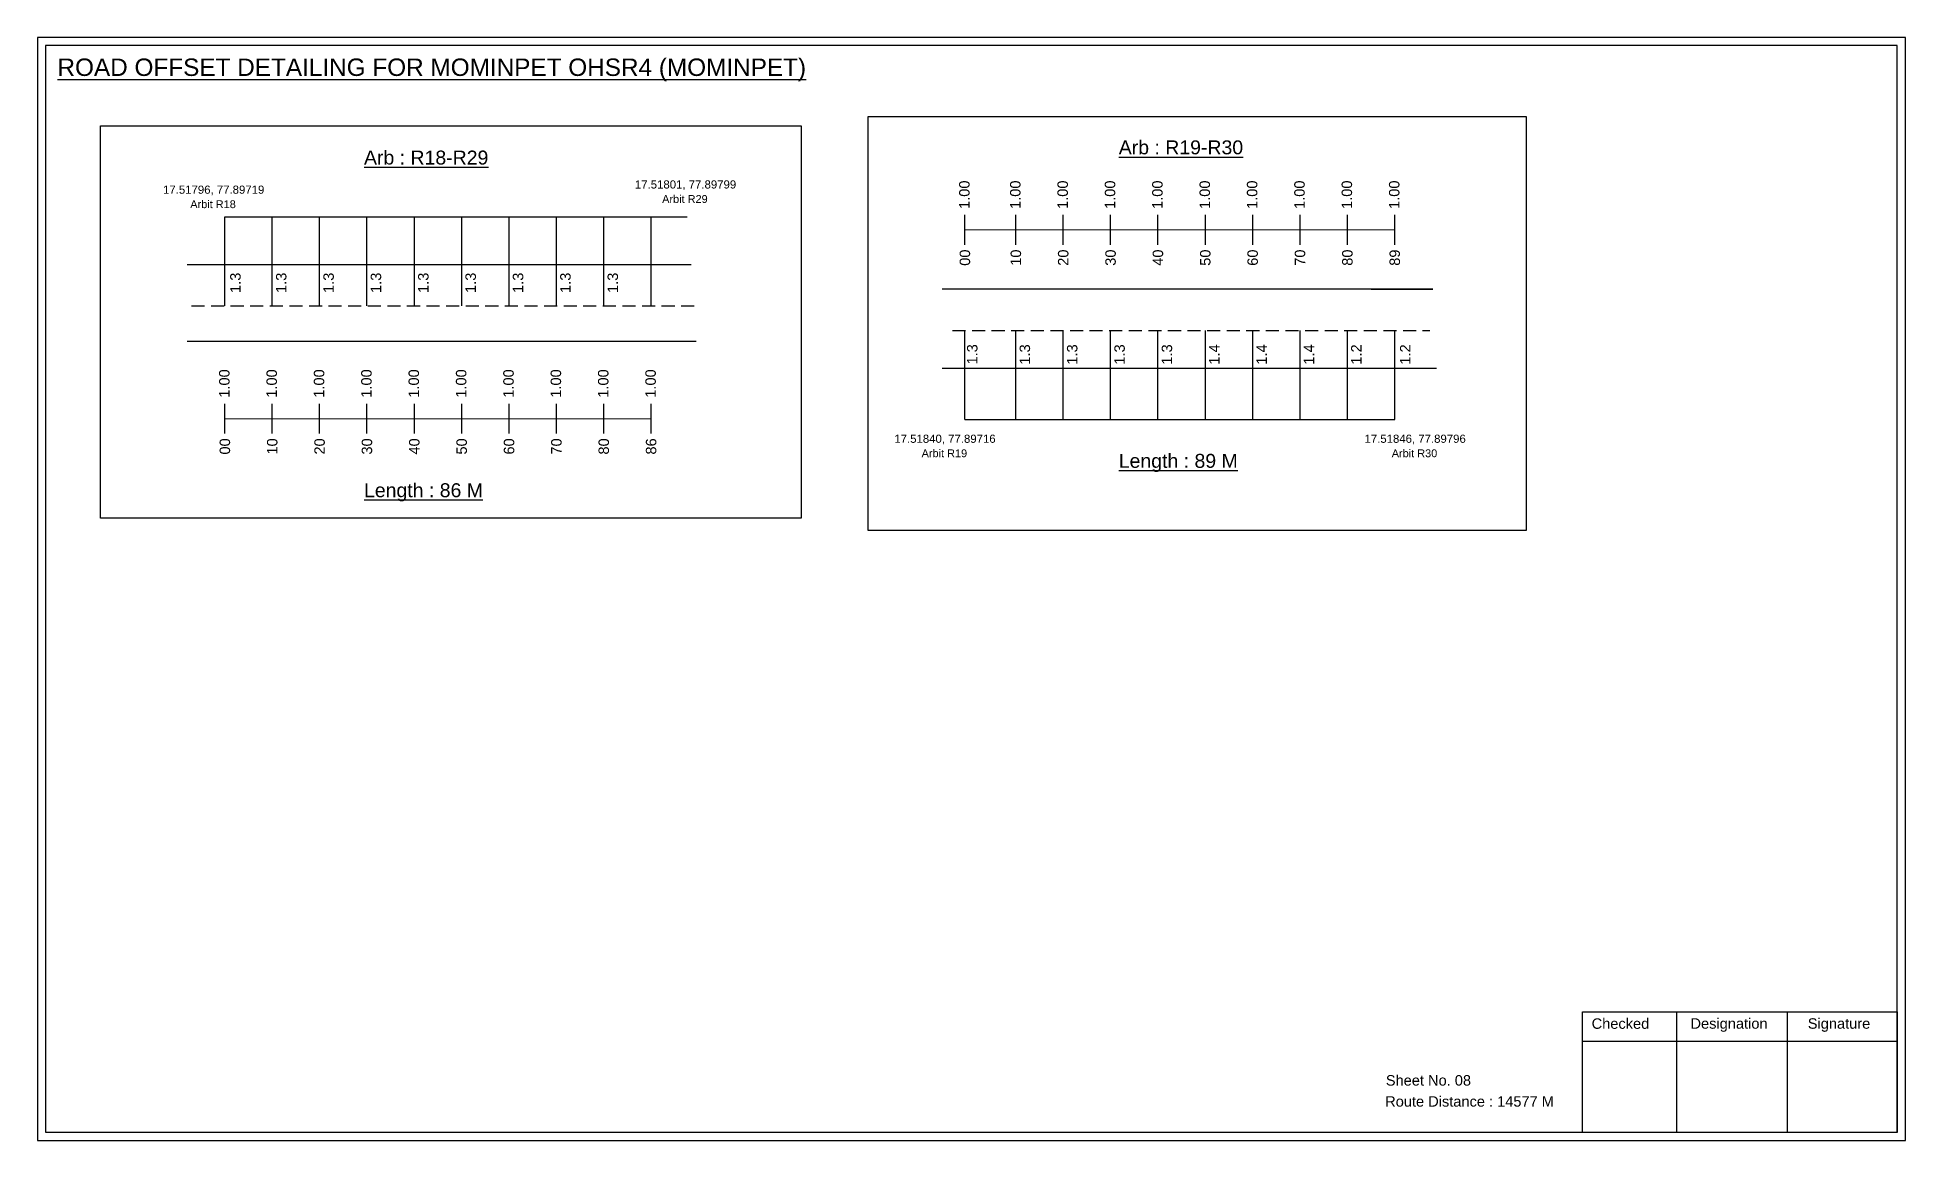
# Model space of a CAD drawing. Header units: inches. Extents: x 1446 to 12099, y 451 to 5049.
# Drawn here: x 8154 to 8691, y 2594 to 2911 of the extents above; entities that cross this region are included whole.
import ezdxf

# ---------------------------------------------------------------- set-up
doc = ezdxf.new("R2010")
doc.units = ezdxf.units.IN
doc.header["$MEASUREMENT"] = 0
doc.linetypes.add('DASHED2', pattern=[0.375, 0.25, -0.125])
doc.layers.add('PDF_Geometry', color=7, linetype='Continuous')
doc.layers.add('PDF_Text', color=5, linetype='Continuous')
doc.styles.add('PDF Arial', font='arial.ttf')
doc.styles.get("Standard").update_dxf_attribs({"font": 'arial.ttf'})

msp = doc.modelspace()

# ---------------------------------------------------------------- texts
at = {"color": 242, "true_color": 0xcd2027}
for s, height, p in [('%%UROAD OFFSET DETAILING FOR MOMINPET OHSR4 (MOMINPET)', 5, (8160.19, 2900.11)), ('%%UArb : R19-R30', 4, (8464.94, 2877.61)), ('%%UArb : R18-R29', 4, (8248.21, 2874.68)), ('%%ULength : 89 M', 4, (8464.94, 2787.61)), ('%%ULength : 86 M', 4, (8248.21, 2779.18))]:
    msp.add_text(s, height=height, dxfattribs=at).set_placement(p)
at = {"color": 5}
for s, height, p in [('17.51801, 77.89799', 2.34, (8326, 2867.79)), ('17.51796, 77.89719', 2.34, (8190.5, 2866.29)), ('Arbit R29', 2.246, (8333.82, 2863.66)), ('Arbit R18', 2.246, (8198.32, 2862.16)), ('17.51840, 77.89716', 2.34, (8400.5, 2794.79)), ('17.51846, 77.89796', 2.34, (8535.5, 2794.79)), ('Arbit R19', 2.246, (8408.32, 2790.66)), ('Arbit R30', 2.246, (8543.32, 2790.66))]:
    msp.add_text(s, height=height, dxfattribs=at).set_placement(p)
at = {"color": 217, "true_color": 0x93278f}
for s, p in [('1.00', (8422.1, 2861.93)), ('1.00', (8436.73, 2861.93)), ('1.00', (8450.33, 2861.93)), ('1.00', (8463.93, 2861.93)), ('1.00', (8477.53, 2861.93)), ('1.00', (8491.13, 2861.93)), ('1.00', (8504.73, 2861.93)), ('1.00', (8518.33, 2861.93)), ('1.00', (8531.93, 2861.93)), ('1.00', (8545.53, 2861.93)), ('00', (8422.25, 2845.61)), ('10', (8436.88, 2845.61)), ('20', (8450.48, 2845.61)), ('30', (8464.08, 2845.61)), ('40', (8477.68, 2845.61)), ('50', (8491.28, 2845.61)), ('60', (8504.88, 2845.61)), ('70', (8518.48, 2845.61)), ('80', (8532.08, 2845.61)), ('89', (8545.68, 2845.61)), ('1.00', (8209.6, 2807.74)), ('1.00', (8223.2, 2807.74)), ('1.00', (8236.8, 2807.74)), ('1.00', (8250.4, 2807.74)), ('1.00', (8264, 2807.74)), ('1.00', (8277.6, 2807.74)), ('1.00', (8291.2, 2807.74)), ('1.00', (8304.8, 2807.74)), ('1.00', (8318.4, 2807.74)), ('1.00', (8332, 2807.74)), ('00', (8209.75, 2791.42)), ('10', (8223.35, 2791.42)), ('20', (8236.95, 2791.42)), ('30', (8250.55, 2791.42)), ('40', (8264.15, 2791.42)), ('50', (8277.75, 2791.42)), ('60', (8291.35, 2791.42)), ('70', (8304.95, 2791.42)), ('80', (8318.55, 2791.42)), ('86', (8332.15, 2791.42))]:
    msp.add_text(s, height=3, rotation=90, dxfattribs=at).set_placement(p)
for s, p in [('1.3', (8212.78, 2837.81)), ('1.3', (8225.94, 2837.81)), ('1.3', (8239.54, 2837.81)), ('1.3', (8253.14, 2837.81)), ('1.3', (8266.74, 2837.81)), ('1.3', (8280.34, 2837.81)), ('1.3', (8293.94, 2837.81)), ('1.3', (8307.54, 2837.81)), ('1.3', (8321.14, 2837.81)), ('1.3', (8424.37, 2817.28)), ('1.3', (8439.47, 2817.23)), ('1.3', (8453.07, 2817.23)), ('1.3', (8466.67, 2817.23)), ('1.3', (8480.27, 2817.23)), ('1.4', (8493.87, 2817.23)), ('1.4', (8507.47, 2817.23)), ('1.4', (8521.07, 2817.23)), ('1.2', (8534.67, 2817.23)), ('1.2', (8548.7, 2817.23))]:
    msp.add_text(s, height=3, rotation=90).set_placement(p)
for s, p in [('Sheet No. 08', (8541.63, 2610.27)), ('Route Distance : 14577 M', (8541.44, 2604.22))]:
    msp.add_text(s, height=3).set_placement(p)
at = {"layer": 'PDF_Text', "color": 7, "attachment_point": 7, "style": 'PDF Arial'}
for s, insert, char_height in [('Checked', (8600.73, 2626.52), 3.001), ('Designation', (8629.11, 2625.69), 3.0006), ('Signature', (8662.79, 2625.69), 3.001)]:
    msp.add_mtext(s, dxfattribs=dict(at, insert=insert, char_height=char_height))

# ---------------------------------------------------------------- linework, layer by layer
at = {"color": 5}
for p, q in [((8208.27, 2859.68), (8341.05, 2859.68)), ((8420.77, 2801.5), (8544.2, 2801.5))]:
    msp.add_line(p, q, dxfattribs=at)
for p, q in [((8208.27, 2834.14), (8208.27, 2859.68)), ((8221.87, 2834.14), (8221.87, 2859.68)), ((8235.47, 2834.14), (8235.47, 2859.68)), ((8249.07, 2834.14), (8249.07, 2859.68)), ((8262.67, 2834.14), (8262.67, 2859.68)), ((8276.27, 2834.14), (8276.27, 2859.68)), ((8289.87, 2834.14), (8289.87, 2859.68)), ((8303.47, 2834.14), (8303.47, 2859.68)), ((8317.07, 2834.14), (8317.07, 2859.68)), ((8330.67, 2834.14), (8330.67, 2859.68)), ((8197.4, 2846.02), (8342.18, 2846.02)), ((8555.08, 2838.92), (8414.22, 2838.92)), ((8537.46, 2838.92), (8555.08, 2838.92)), ((8343.6, 2823.84), (8197.4, 2823.84)), ((8420.77, 2801.5), (8420.77, 2827.03)), ((8435.4, 2801.5), (8435.4, 2827.03)), ((8449, 2801.5), (8449, 2827.03)), ((8462.6, 2801.5), (8462.6, 2827.03)), ((8476.2, 2801.5), (8476.2, 2827.03)), ((8489.8, 2801.5), (8489.8, 2827.03)), ((8503.4, 2801.5), (8503.4, 2827.03)), ((8517, 2801.5), (8517, 2827.03)), ((8530.6, 2801.5), (8530.6, 2827.03)), ((8544.2, 2801.5), (8544.2, 2827.03)), ((8414.22, 2816.23), (8446.33, 2816.23)), ((8446.33, 2816.23), (8556.21, 2816.23))]:
    msp.add_line(p, q)
at = {"color": 217, "true_color": 0x93278f}
for p, q in [((8420.77, 2851.64), (8420.77, 2860.2)), ((8435.4, 2851.64), (8435.4, 2860.2)), ((8449, 2851.64), (8449, 2860.2)), ((8462.6, 2851.64), (8462.6, 2860.2)), ((8476.2, 2851.64), (8476.2, 2860.2)), ((8489.8, 2851.64), (8489.8, 2860.2)), ((8503.4, 2851.64), (8503.4, 2860.2)), ((8517, 2851.64), (8517, 2860.2)), ((8530.6, 2851.64), (8530.6, 2860.2)), ((8544.2, 2851.64), (8544.2, 2860.2)), ((8420.77, 2855.92), (8544.2, 2855.99)), ((8208.27, 2797.44), (8208.27, 2806)), ((8221.87, 2797.44), (8221.87, 2806)), ((8235.47, 2797.44), (8235.47, 2806)), ((8249.07, 2797.44), (8249.07, 2806)), ((8262.67, 2797.44), (8262.67, 2806)), ((8276.27, 2797.44), (8276.27, 2806)), ((8289.87, 2797.44), (8289.87, 2806)), ((8303.47, 2797.44), (8303.47, 2806)), ((8317.07, 2797.44), (8317.07, 2806)), ((8330.67, 2797.44), (8330.67, 2806)), ((8208.27, 2801.71), (8330.67, 2801.73))]:
    msp.add_line(p, q, dxfattribs=at)
at = {"linetype": 'DASHED2', "ltscale": 15}
for p, q in [((8198.67, 2834.14), (8343.03, 2834.14)), ((8417.19, 2827.03), (8554.23, 2827.03))]:
    msp.add_line(p, q, dxfattribs=at)
for points in [[(8393, 2888.44), (8581.92, 2888.44), (8581.92, 2769.62), (8393, 2769.62)], [(8172.5, 2885.8), (8373.74, 2885.8), (8373.74, 2773.12), (8172.5, 2773.12)]]:
    msp.add_lwpolyline(points, close=True)
at = {"layer": 'PDF_Geometry'}
for points in [[(8154.42, 2911.18), (8154.42, 2594.47), (8690.89, 2594.47), (8690.89, 2911.18)], [(8156.74, 2908.85), (8156.74, 2596.89), (8688.47, 2596.89), (8688.47, 2908.85)]]:
    msp.add_lwpolyline(points, close=True, dxfattribs=at)
at = {"layer": 'PDF_Geometry', "color": 242, "true_color": 0xcc1f26}
msp.add_lwpolyline([(8688.47, 2596.8), (8598.13, 2596.8), (8598.13, 2631.41), (8688.47, 2631.41)], close=True, dxfattribs=at)
for points in [[(8625.11, 2631.41), (8625.11, 2596.8)], [(8656.84, 2631.41), (8656.84, 2596.8)], [(8598.13, 2623.03), (8688.47, 2623.03)]]:
    msp.add_lwpolyline(points, dxfattribs=at)

msp.set_redraw_order([(e.dxf.handle, doc.entitydb.next_handle()) for e in msp.query("TEXT MTEXT ATTDEF DIMENSION ARC_DIMENSION")])  # texts and dimensions are drawn at this point

doc.saveas('drawing.dxf')
